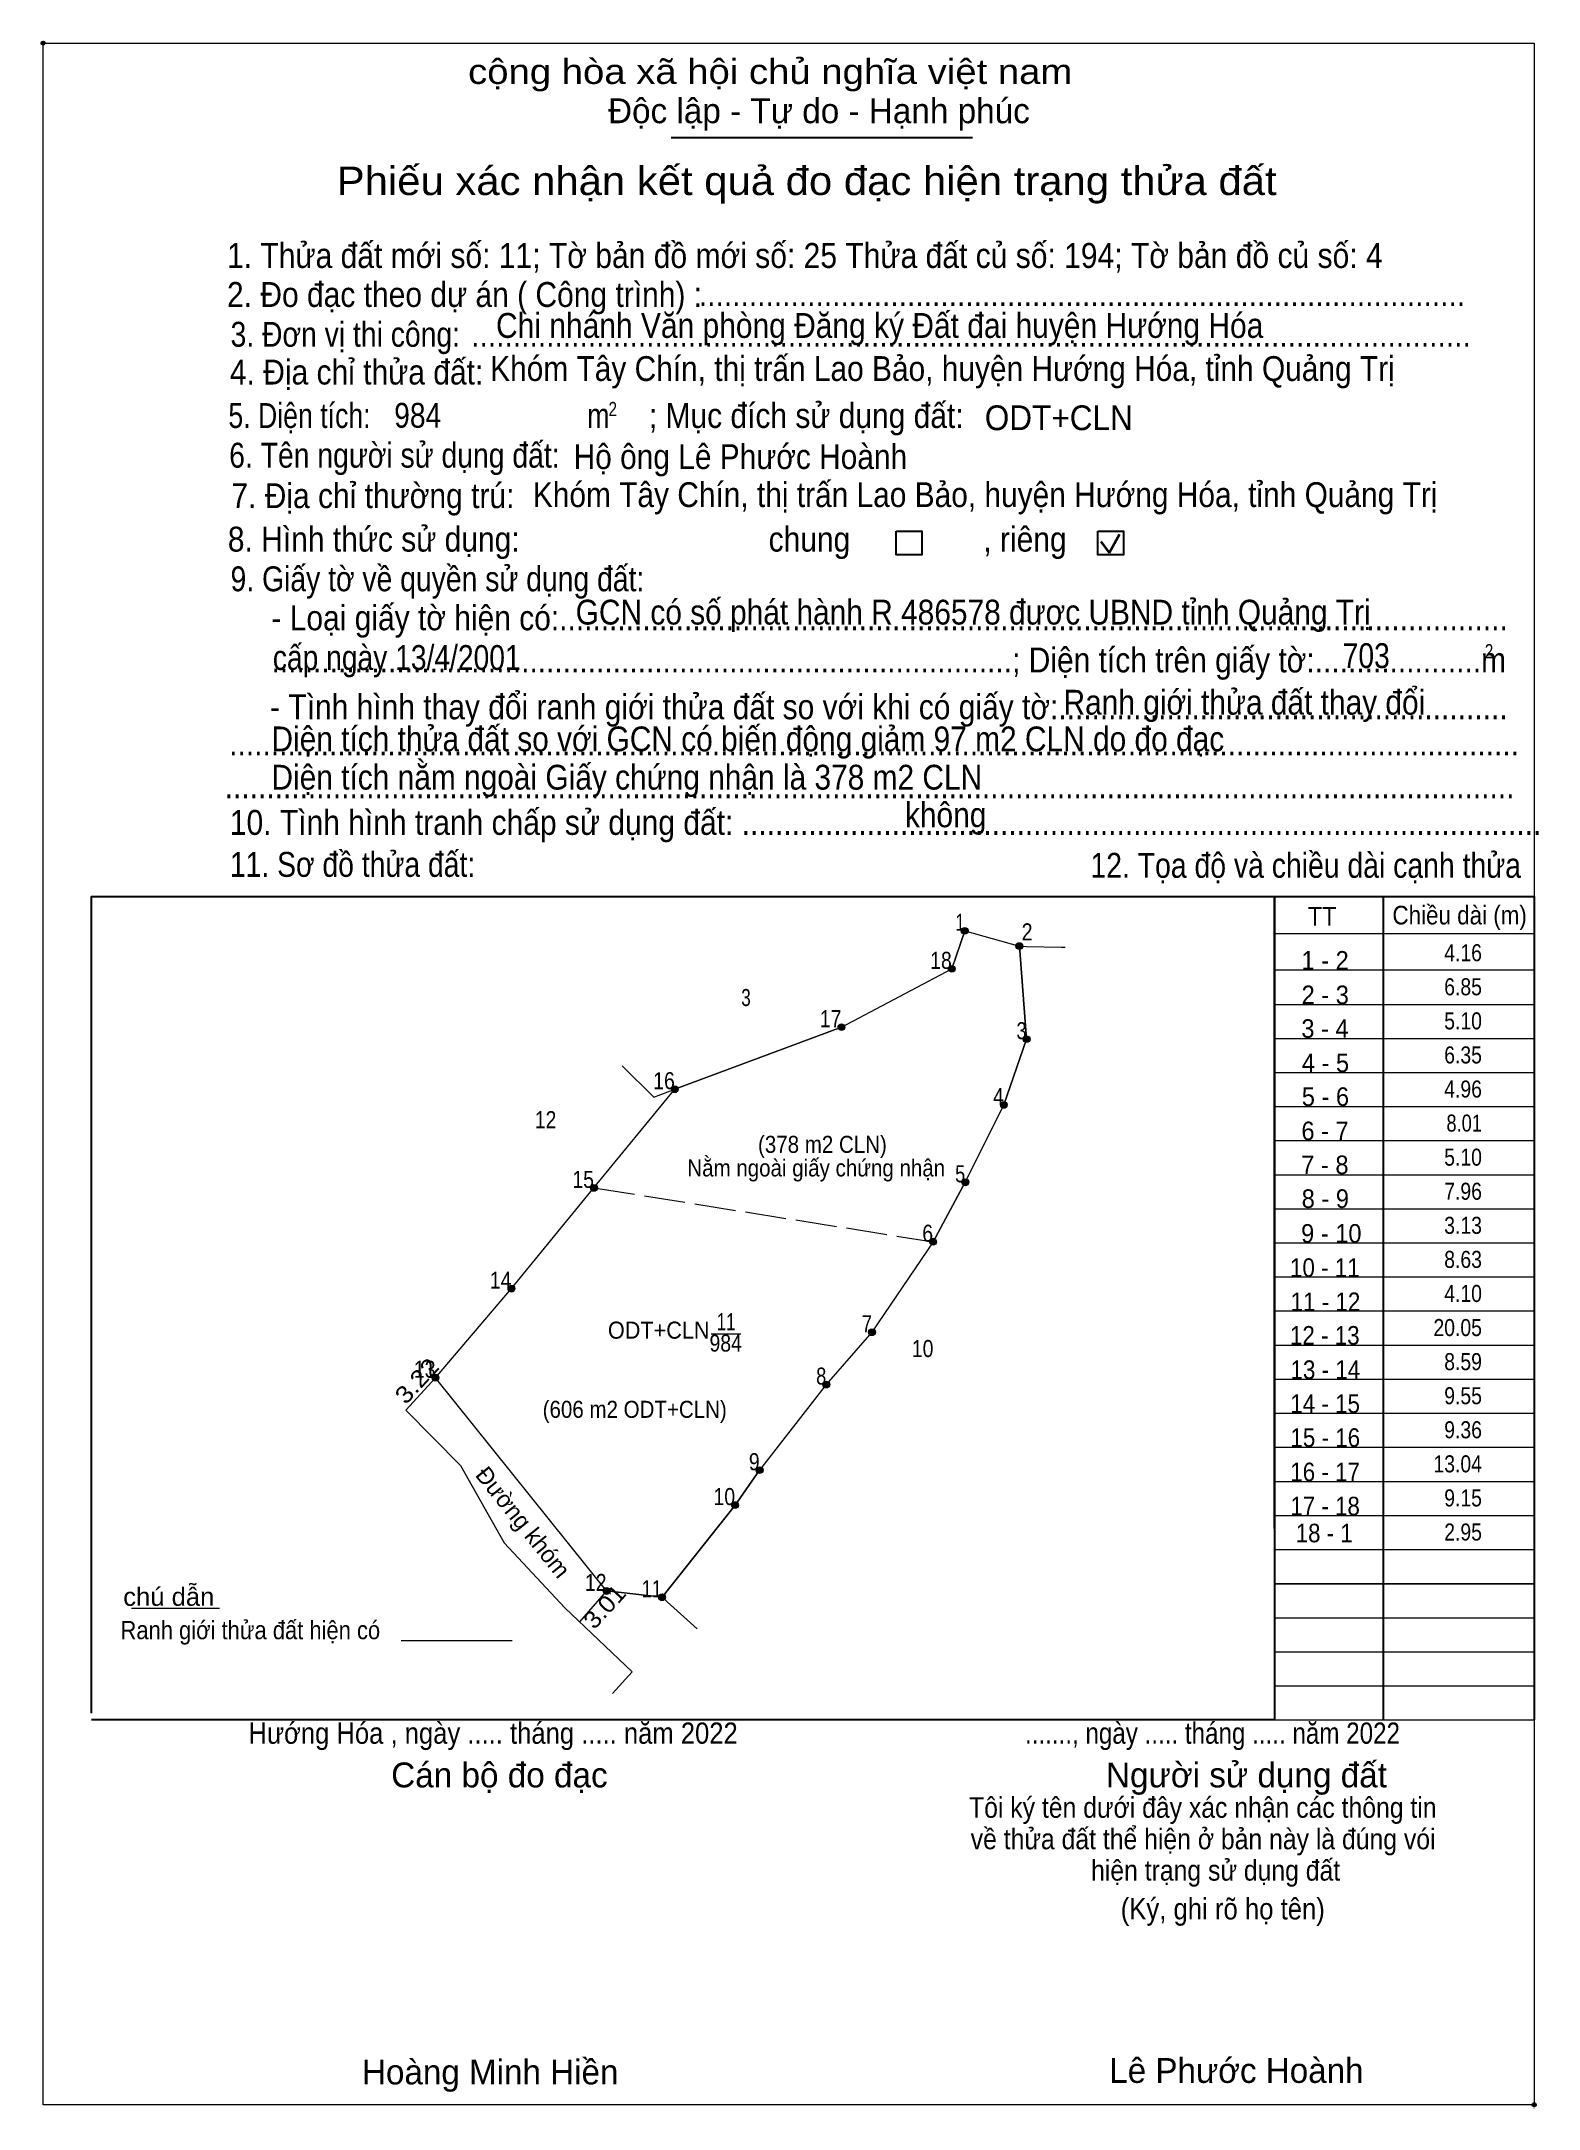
# Model space of a CAD drawing. Header units: metres. Extents: x 537240 to 537823, y 1837904 to 1838056.
# Drawn here: x 537239.6 to 537349.4, y 1837904.5 to 1838056.1 of the extents above; entities that cross this region are included whole.
import ezdxf
from ezdxf.enums import TextEntityAlignment as Align

# ---------------------------------------------------------------- set-up
doc = ezdxf.new("R2010")
doc.units = ezdxf.units.M
doc.header["$LTSCALE"] = 0.5
doc.header["$PDMODE"] = 32
doc.header["$PDSIZE"] = 0.25
doc.linetypes.add('LONG_DASHED', pattern=[7.5, 6, -1.5])
for name, color, linetype, lineweight in [('1', 7, 'Continuous', 13), ('10', 7, 'Continuous', 13), ('15', 7, 'Continuous', 13), ('17', 7, 'Continuous', 13), ('2', 7, 'Continuous', 25), ('23', 7, 'Continuous', 13), ('28', 7, 'Continuous', 13), ('29', 7, 'Continuous', 13), ('30', 7, 'Continuous', 13), ('31', 7, 'Continuous', 13), ('32', 7, 'Continuous', 13), ('34', 7, 'Continuous', 13), ('6', 7, 'Continuous', 13), ('63', 7, 'Continuous', 13), ('8', 7, 'Continuous', 13)]:
    doc.layers.add(name, color=color, linetype=linetype, lineweight=lineweight)

msp = doc.modelspace()

# ---------------------------------------------------------------- texts
at = {"layer": '1'}
for s, width, p in [('(378 m2 CLN)', 0.9, (537296.855, 1837974.59)), ('Nằm ngoài giấy chứng nhận', 0.9, (537296.4, 1837972.86)), ('ODT+CLN', 0.95, (537284.85, 1837960.96)), ('11', 0.75, (537289.795, 1837961.58)), ('984', 0.85, (537289.76, 1837960.01)), ('(606 m2 ODT+CLN)', 0.9, (537283.09, 1837955.15))]:
    msp.add_text(s, height=1.25, dxfattribs=dict(at, width=width)).set_placement(p, align=Align.CENTER)
at = {"layer": '10'}
for s, height, width, p in [('1 - 2', 1.364, 0.95, (537333.72, 1837988.03)), ('2 - 3', 1.364, 0.95, (537333.73, 1837985.5)), ('3 - 4', 1.364, 0.95, (537333.71, 1837983.03)), ('4 - 5', 1.364, 0.95, (537333.745, 1837980.51)), ('5 - 6', 1.364, 0.95, (537333.745, 1837978.03)), ('6 - 7', 1.364, 0.95, (537333.715, 1837975.52)), ('7 - 8', 1.364, 0.95, (537333.705, 1837973.03)), ('8 - 9', 1.364, 0.95, (537333.735, 1837970.55)), ('9 - 10', 1.364, 0.95, (537334.175, 1837968)), ('10 - 11', 1.364, 0.9, (537333.7, 1837965.49)), ('11 - 12', 1.364, 0.9, (537333.745, 1837962.98)), ('12 - 13', 1.364, 0.9, (537333.695, 1837960.52)), ('13 - 14', 1.364, 0.9, (537333.735, 1837958)), ('14 - 15', 1.364, 0.9, (537333.72, 1837955.51)), ('15 - 16', 1.364, 0.9, (537333.73, 1837953.02)), ('16 - 17', 1.364, 0.9, (537333.72, 1837950.5)), ('17 - 18', 1.36, 0.9, (537333.72, 1837948)), ('18 - 1', 1.36, 0.9, (537333.655, 1837946.02))]:
    msp.add_text(s, height=height, dxfattribs=dict(at, width=width)).set_placement(p, align=Align.CENTER)
at = {"layer": '2'}
for s, height, width, p in [('cộng hòa xã hội chủ nghĩa việt nam', 1.825, 1.15, (537270.87, 1838053.01)), ('1. Thửa đất mới số: 11; Tờ bản đồ mới số: 25 Thửa đất củ số: 194; Tờ bản đồ củ số: 4', 1.83, 0.9, (537253.19, 1838039.51)), ('2. Đo đạc theo dự án ( Công trình) : ', 1.827, 0.9, (537253.19, 1838036.65)), ('Chi nhánh Văn phòng Đăng ký Đất đai huyện Hướng Hóa', 1.825, 0.9, (537272.92, 1838034.38)), ('............................................................................................', 1.827, 0.9, (537287.79, 1838036.71)), ('3. Đơn vị thi công:', 1.827, 0.85, (537253.45, 1838033.73)), ('4. Địa chỉ thửa đất:', 1.827, 0.9, (537253.4, 1838030.96)), ('........................................................................................................................', 1.827, 0.9, (537271.1, 1838033.73)), ('Khóm Tây Chín, thị trấn Lao Bảo, huyện Hướng Hóa, tỉnh Quảng Trị', 1.82, 0.9, (537272.49, 1838031.22)), ('5. Diện tích:', 1.827, 0.8, (537253.29, 1838027.77)), ('2', 1.043, 0.8, (537281.17, 1838028.64)), ('; Mục đích sử dụng đất:', 1.825, 0.9, (537284.13, 1838027.77)), ('984', 1.82, 0.85, (537265.45, 1838027.79)), ('m', 1.825, 0.8, (537279.61, 1838027.77)), ('ODT+CLN', 1.82, 0.95, (537308.76, 1838027.61)), ('6. Tên người sử dụng đất:', 1.827, 0.85, (537253.35, 1838024.86)), ('Hộ ông Lê Phước Hoành', 1.82, 0.9, (537278.61, 1838024.76)), ('7. Địa chỉ thường trú:', 1.827, 0.9, (537253.51, 1838021.89)), ('Khóm Tây Chín, thị trấn Lao Bảo, huyện Hướng Hóa, tỉnh Quảng Trị', 1.82, 0.9, (537275.62, 1838021.97)), ('8. Hình thức sử dụng:', 1.827, 0.9, (537253.25, 1838018.7)), ('chung                , riêng', 1.825, 0.9, (537292.91, 1838018.7)), ('9. Giấy tờ về quyền sử dụng đất:', 1.827, 0.85, (537253.45, 1838015.79)), ('     - Loại giấy tờ hiện có:..................................................................................................................', 1.825, 0.9, (537253.4, 1838012.93)), ('GCN có số phát hành R 486578 được UBND tỉnh Quảng Trị', 1.82, 0.9, (537278.76, 1838013.35)), ('cấp ngày 13/4/2001', 1.82, 0.85, (537256.55, 1838010.02)), ('     .........................................................................................; Diện tích trên giấy tờ:....................m', 1.825, 0.9, (537253.4, 1838009.84)), ('703', 1.82, 0.85, (537335.01, 1838010.16)), ('2', 1.043, 0.8, (537345.43, 1838010.87)), ('     - Tình hình thay đổi ranh giới thửa đất so với khi có giấy tờ:......................................................', 1.825, 0.9, (537253.3, 1838006.4)), ('Ranh giới thửa đất thay đổi', 1.82, 0.9, (537314.54, 1838006.74)), ('Diện tích thửa đất so với GCN có biến động giảm 97 m2 CLN do đo đạc', 1.82, 0.9, (537256.45, 1838004.05)), ('...........................................................................................................................................................', 1.825, 0.9, (537253.35, 1838003.75)), ('Diện tích nằm ngoài Giấy chứng nhận là 378 m2 CLN', 1.82, 0.9, (537256.45, 1838001.24)), ('...........................................................................................................................................................', 1.825, 0.9, (537253.02, 1838000.6)), ('10. Tình hình tranh chấp sử dụng đất: ................................................................................................', 1.827, 0.9, (537253.4, 1837997.92)), ('không', 1.825, 0.9, (537302.9, 1837998.48)), ('11. Sơ đồ thửa đất:', 1.827, 0.85, (537253.4, 1837994.84)), ('12. Tọa độ và chiều dài cạnh thửa', 1.83, 0.85, (537316.51, 1837994.77)), ('Hướng Hóa , ngày ..... tháng ..... năm 2022', 1.56, 0.9, (537254.76, 1837931.24)), ('......., ngày ..... tháng ..... năm 2022', 1.56, 0.85, (537311.71, 1837931.24)), ('(Ký, ghi rõ họ tên)', 1.565, 0.9, (537318.73, 1837918.35))]:
    msp.add_text(s, height=height, dxfattribs=dict(at, width=width)).set_placement(p)
for s, height, p in [('Độc lập - Tự do - Hạnh phúc', 1.825, (537281.13, 1838050.13)), ('Cán bộ đo đạc', 1.825, (537265.23, 1837928.04)), ('Người sử dụng đất', 1.825, (537317.65, 1837928.04)), ('Hoàng Minh Hiền', 1.82, (537263.09, 1837906.25)), ('Lê Phước Hoành', 1.82, (537317.89, 1837906.36))]:
    msp.add_text(s, height=height, dxfattribs=at).set_placement(p)
for s, height, width, p in [('Phiếu xác nhận kết quả đo đạc hiện trạng thửa đất', 2.086, 1.1, (537295.7, 1838044.86)), ('Tôi ký tên dưới đây xác nhận các thông tin', 1.508, 0.9, (537324.75, 1837925.81)), ('về thửa đất thể hiện ở bản này là đúng vói', 1.508, 0.9, (537324.775, 1837923.5)), ('hiện trạng sử dụng đất', 1.508, 0.9, (537325.69, 1837921.2))]:
    msp.add_text(s, height=height, dxfattribs=dict(at, width=width)).set_placement(p, align=Align.CENTER)
msp.add_text('.', height=0.5216, dxfattribs=at).set_placement((537349.0361, 1837904.47), align=Align.CENTER)
at = {"layer": '30'}
for s, height, width, p in [('TT', 1.36, 0.95, (537332.45, 1837991.27)), ('Chiều dài (m)', 1.364, 0.9, (537338.66, 1837991.35))]:
    msp.add_text(s, height=height, dxfattribs=dict(at, width=width)).set_placement(p)
at = {"layer": '34'}
for s, width, p in [('3', 0.75, (537291.25, 1837985.36)), ('12', 0.85, (537276.55, 1837976.4)), ('10', 0.85, (537304.205, 1837959.61))]:
    msp.add_text(s, height=1.25, dxfattribs=dict(at, width=width)).set_placement(p, align=Align.CENTER)
for s, width, p in [('3.22', 1.15, (537267.5701, 1837957.4369)), ('3.01', 1.1, (537281.3341, 1837940.8769))]:
    msp.add_text(s, height=1.25, rotation=47.391, dxfattribs=dict(at, width=width)).set_placement(p, align=Align.CENTER)
msp.add_text('Đường khóm', height=1.25, rotation=308.722, dxfattribs=at).set_placement((537274.4099, 1837947.101), align=Align.CENTER)
at = {"layer": '6'}
for s, width, p in [('chú dẫn', 1.05, (537245.58, 1837941.36)), ('Ranh giới thửa đất hiện có ', 0.9, (537245.38, 1837938.91))]:
    msp.add_text(s, height=1.337, dxfattribs=dict(at, width=width)).set_placement(p)
at = {"layer": '63'}
for s, width, p in [(' 1', 0.75, (537307.29, 1837990.88)), (' 2', 0.85, (537312.26, 1837990.18)), (' 18', 0.85, (537306.34, 1837988.09)), ('4.16', 0.85, (537345.22, 1837988.65)), ('6.85', 0.85, (537345.22, 1837986.15)), (' 17', 0.85, (537298.25, 1837983.81)), (' 3', 0.8, (537311.83, 1837982.93)), ('5.10', 0.85, (537345.22, 1837983.65)), ('6.35', 0.85, (537345.22, 1837981.15)), (' 16', 0.85, (537286.03, 1837979.26)), ('4.96', 0.85, (537345.22, 1837978.65)), (' 4', 0.85, (537310.16, 1837978.11)), ('8.01', 0.8, (537345.22, 1837976.15)), (' 5', 0.8, (537307.33, 1837972.43)), ('5.10', 0.85, (537345.22, 1837973.65)), (' 15', 0.85, (537280.1, 1837972.02)), ('7.96', 0.85, (537345.22, 1837971.15)), (' 6', 0.85, (537304.97, 1837968.07)), ('3.13', 0.85, (537345.22, 1837968.65)), ('8.63', 0.85, (537345.22, 1837966.15)), (' 14', 0.85, (537274.05, 1837964.63)), ('4.10', 0.85, (537345.22, 1837963.65)), (' 7', 0.8, (537300.49, 1837961.43)), ('20.05', 0.85, (537345.22, 1837961.15)), ('8.59', 0.85, (537345.22, 1837958.65)), (' 13', 0.85, (537268.48, 1837958.09)), (' 8', 0.8, (537297.14, 1837957.59)), ('9.55', 0.85, (537345.22, 1837956.15)), ('9.36', 0.85, (537345.22, 1837953.65)), (' 9', 0.85, (537292.25, 1837951.31)), ('13.04', 0.85, (537345.22, 1837951.15)), (' 10', 0.85, (537290.45, 1837948.75)), ('9.15', 0.85, (537345.22, 1837948.65)), ('2.95', 0.85, (537345.22, 1837946.15)), (' 12', 0.85, (537281.02, 1837942.45)), (' 11', 0.8, (537285.09, 1837941.99))]:
    msp.add_text(s, height=1.25, dxfattribs=dict(at, width=width)).set_placement(p, align=Align.RIGHT)

# ---------------------------------------------------------------- hatches: boundary and pattern name
at = {"layer": '63'}
for points in [[(537307.54, 1837990.88, 1), (537307.04, 1837990.88, 1)], [(537311.55, 1837989.76, 1), (537311.05, 1837989.76, 1)], [(537306.59, 1837988.09, 1), (537306.09, 1837988.09, 1)], [(537298.5, 1837983.81, 1), (537298, 1837983.81, 1)], [(537312.08, 1837982.93, 1), (537311.58, 1837982.93, 1)], [(537286.28, 1837979.26, 1), (537285.78, 1837979.26, 1)], [(537310.41, 1837978.11, 1), (537309.91, 1837978.11, 1)], [(537280.35, 1837972.02, 1), (537279.85, 1837972.02, 1)], [(537307.58, 1837972.43, 1), (537307.08, 1837972.43, 1)], [(537305.22, 1837968.07, 1), (537304.72, 1837968.07, 1)], [(537274.3, 1837964.63, 1), (537273.8, 1837964.63, 1)], [(537300.74, 1837961.43, 1), (537300.24, 1837961.43, 1)], [(537268.73, 1837958.09, 1), (537268.23, 1837958.09, 1)], [(537297.39, 1837957.59, 1), (537296.89, 1837957.59, 1)], [(537292.5, 1837951.31, 1), (537292, 1837951.31, 1)], [(537290.7, 1837948.75, 1), (537290.2, 1837948.75, 1)], [(537281.27, 1837942.45, 1), (537280.77, 1837942.45, 1)], [(537285.34, 1837941.99, 1), (537284.84, 1837941.99, 1)]]:
    msp.add_hatch(color=256, dxfattribs=at).paths.add_polyline_path(points)

# ---------------------------------------------------------------- linework, layer by layer
at = {"layer": '1'}
msp.add_lwpolyline([(537307.29, 1837990.88), (537311.3, 1837989.76), (537311.83, 1837982.93), (537310.16, 1837978.11), (537307.33, 1837972.43), (537304.97, 1837968.07), (537300.49, 1837961.43), (537297.14, 1837957.59), (537292.25, 1837951.31), (537290.45, 1837948.75), (537285.09, 1837941.99), (537281.02, 1837942.45), (537268.48, 1837958.09), (537274.05, 1837964.63), (537280.1, 1837972.02), (537286.03, 1837979.26), (537298.25, 1837983.81), (537306.34, 1837988.09)], close=True, dxfattribs=at)
at = {"layer": '10'}
for p, q in [((537268.48, 1837958.09), (537274.05, 1837964.63)), ((537285.09, 1837941.99), (537290.45, 1837948.75))]:
    msp.add_line(p, q, dxfattribs=at)
at = {"layer": '15'}
for p, q in [((537298.25, 1837983.81), (537286.03, 1837979.26)), ((537281.02, 1837942.45), (537268.48, 1837958.09)), ((537290.45, 1837948.75), (537292.25, 1837951.31)), ((537281.02, 1837942.45), (537285.09, 1837941.99))]:
    msp.add_line(p, q, dxfattribs=at)
for points in [[(537274.05, 1837964.63), (537280.1, 1837972.02), (537286.03, 1837979.26)], [(537304.97, 1837968.07), (537300.49, 1837961.43), (537297.14, 1837957.59), (537292.25, 1837951.31)]]:
    msp.add_lwpolyline(points, dxfattribs=at)
at = {"layer": '17'}
msp.add_line((537246.19, 1837941.19), (537252.64, 1837941.19), dxfattribs=at)
at = {"layer": '2'}
for p, q in [((537285.76, 1838049.07), (537307.87, 1838049.07)), ((537330.01, 1837993.41), (537330.01, 1837932.99)), ((537330.01, 1837932.99), (537243.26, 1837932.99))]:
    msp.add_line(p, q, dxfattribs=at)
at = {"layer": '2', "lineweight": 35}
for p, q in [((537317.26, 1838019.43), (537317.88, 1838018.62)), ((537317.88, 1838018.62), (537318.64, 1838019.98))]:
    msp.add_line(p, q, dxfattribs=at)
at = {"layer": '2', "lineweight": 13}
msp.add_lwpolyline([(537239.7, 1838056.01), (537349.06, 1838056.01), (537349.06, 1837904.76), (537239.7, 1837904.76)], close=True, dxfattribs=at)
at = {"layer": '2'}
for points in [[(537302.27, 1838020.21), (537304.15, 1838020.21), (537304.15, 1838018.46), (537302.27, 1838018.46)], [(537317.05, 1838020.21), (537318.93, 1838020.21), (537318.93, 1838018.46), (537317.05, 1838018.46)]]:
    msp.add_lwpolyline(points, close=True, dxfattribs=at)
msp.add_lwpolyline([(537243.26, 1837933.48), (537243.26, 1837993.41), (537330.01, 1837993.41)], dxfattribs=at)
for p in [(537239.7, 1838056.01), (537349.05, 1837904.76)]:
    msp.add_point(p, dxfattribs=at)
at = {"layer": '23'}
for points in [[(537268.48, 1837958.09), (537266.3, 1837955.72), (537270.31, 1837951.66), (537273.51, 1837945.99), (537277.97, 1837941.21), (537282.89, 1837936.52), (537281.47, 1837934.92)], [(537287.68, 1837939.66), (537285.46, 1837941.66), (537285.09, 1837941.99)]]:
    msp.add_lwpolyline(points, dxfattribs=at)
at = {"layer": '28'}
for p in [(537307.29, 1837990.88), (537298.25, 1837983.81)]:
    msp.add_line(p, (537306.34, 1837988.09), dxfattribs=at)
at = {"layer": '29', "linetype": 'LONG_DASHED'}
msp.add_line((537280.1, 1837972.02), (537304.97, 1837968.07), dxfattribs=at)
at = {"layer": '30', "lineweight": 25}
for p, q in [((537330.01, 1837947.03), (537330.01, 1837993.41)), ((537337.97, 1837993.41), (537337.97, 1837932.99))]:
    msp.add_line(p, q, dxfattribs=at)
at = {"layer": '30'}
for p, q in [((537330.01, 1837990.68), (537349.06, 1837990.68)), ((537330.01, 1837988.03), (537349.06, 1837988.03)), ((537329.96, 1837985.48), (537349.01, 1837985.48)), ((537330.01, 1837982.99), (537349.06, 1837982.99)), ((537330.01, 1837980.49), (537349.06, 1837980.49)), ((537330.01, 1837977.99), (537349.06, 1837977.99)), ((537330.01, 1837975.49), (537349.06, 1837975.49)), ((537330.01, 1837972.99), (537349.06, 1837972.99)), ((537330.01, 1837970.49), (537349.06, 1837970.49)), ((537330.01, 1837967.99), (537349.06, 1837967.99)), ((537330.01, 1837965.49), (537349.06, 1837965.49)), ((537330.01, 1837962.99), (537349.06, 1837962.99)), ((537330.01, 1837960.49), (537349.06, 1837960.49)), ((537330.01, 1837957.99), (537349.06, 1837957.99)), ((537330.01, 1837955.49), (537349.06, 1837955.49)), ((537330.01, 1837952.99), (537349.06, 1837952.99)), ((537330.01, 1837950.49), (537349.06, 1837950.49)), ((537330.01, 1837947.99), (537349.06, 1837947.99)), ((537330.01, 1837945.49), (537349.06, 1837945.49)), ((537330.01, 1837942.99), (537349.06, 1837942.99)), ((537330.01, 1837942.98), (537349.06, 1837942.98)), ((537330.01, 1837940.49), (537349.06, 1837940.49)), ((537330.01, 1837937.99), (537349.06, 1837937.99)), ((537330.01, 1837935.49), (537349.06, 1837935.49)), ((537330.01, 1837932.99), (537349.06, 1837932.99))]:
    msp.add_line(p, q, dxfattribs=at)
at = {"layer": '30', "lineweight": 25}
msp.add_lwpolyline([(537330.01, 1837993.41), (537349.06, 1837993.41), (537349.06, 1837932.99)], dxfattribs=at)
at = {"layer": '31'}
for p, q in [((537307.29, 1837990.88), (537311.3, 1837989.76)), ((537311.3, 1837989.76), (537311.81, 1837989.74))]:
    msp.add_line(p, q, dxfattribs=at)
msp.add_lwpolyline([(537311.81, 1837989.74), (537314.38, 1837989.68), (537314.65, 1837989.69)], dxfattribs=at)
at = {"layer": '32'}
msp.add_line((537284.48, 1837978.67), (537286.03, 1837979.26), dxfattribs=at)
at = {"layer": '34'}
for p, q in [((537284.48, 1837978.67), (537282.16, 1837980.98)), ((537281.02, 1837942.45), (537279.05, 1837940.18))]:
    msp.add_line(p, q, dxfattribs=at)
at = {"layer": '6'}
msp.add_line((537265.96, 1837938.82), (537274.1, 1837938.82), dxfattribs=at)
at = {"layer": '63'}
msp.add_line((537288.69, 1837961.32), (537290.87, 1837961.32), dxfattribs=at)
for centre in [(537307.29, 1837990.88), (537311.3, 1837989.76), (537306.34, 1837988.09), (537298.25, 1837983.81), (537311.83, 1837982.93), (537286.03, 1837979.26), (537310.16, 1837978.11), (537280.1, 1837972.02), (537307.33, 1837972.43), (537304.97, 1837968.07), (537274.05, 1837964.63), (537300.49, 1837961.43), (537268.48, 1837958.09), (537297.14, 1837957.59), (537292.25, 1837951.31), (537290.45, 1837948.75), (537281.02, 1837942.45), (537285.09, 1837941.99)]:
    msp.add_circle(centre, 0.25, dxfattribs=at)
at = {"layer": '8'}
for p, q in [((537311.83, 1837982.93), (537311.3, 1837989.76)), ((537310.16, 1837978.11), (537311.83, 1837982.93)), ((537307.33, 1837972.43), (537310.16, 1837978.11)), ((537304.97, 1837968.07), (537307.33, 1837972.43))]:
    msp.add_line(p, q, dxfattribs=at)

msp.set_redraw_order([(e.dxf.handle, doc.entitydb.next_handle()) for e in msp.query("TEXT MTEXT ATTDEF DIMENSION ARC_DIMENSION")])  # texts and dimensions are drawn at this point

doc.saveas('drawing.dxf')
